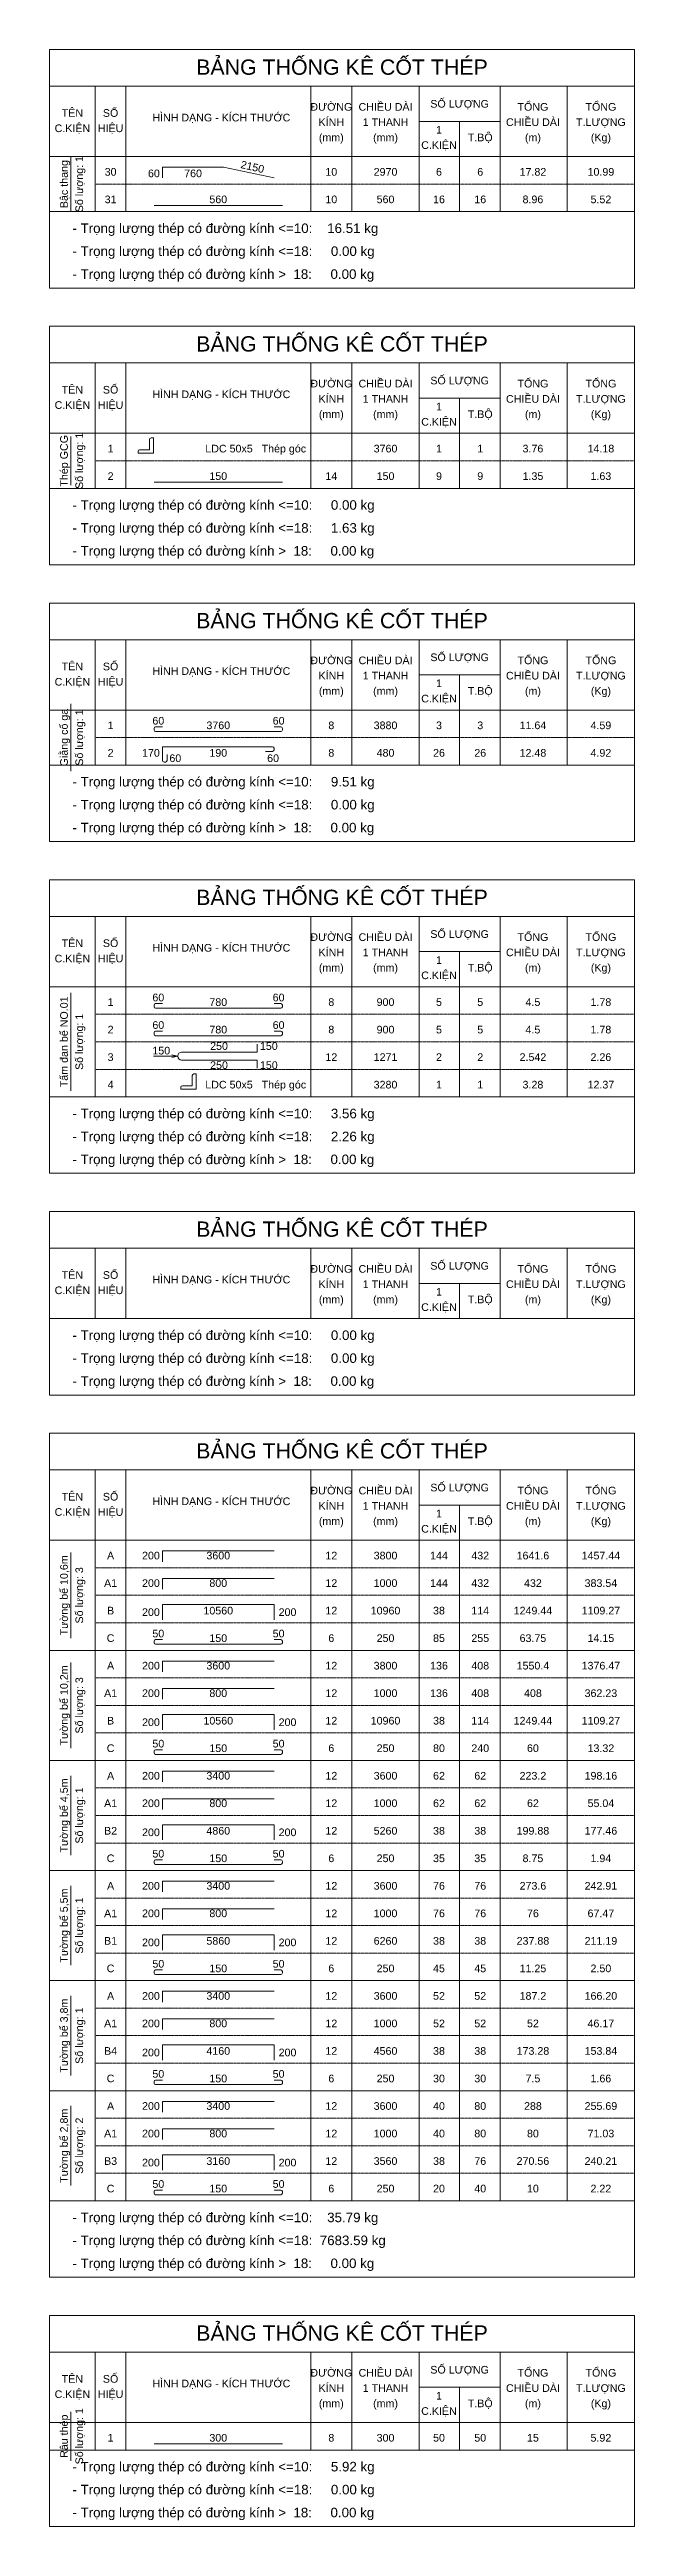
# Model space of a CAD drawing. Header units: inches. Extents: x 0 to 9575, y -420350 to -314000.
# Drawn here: x 0 to 9575, y -420350 to -379850 of the extents above; entities that cross this region are included whole.
import ezdxf
from ezdxf.enums import TextEntityAlignment as Align

# ---------------------------------------------------------------- set-up
doc = ezdxf.new("R2010")
doc.units = ezdxf.units.IN
doc.header["$MEASUREMENT"] = 0
doc.linetypes.add('HIDDENX2', pattern=[0.75, 0.5, -0.25])
for name, color, linetype, lineweight in [('Bao', 2, 'Continuous', 0), ('NetMo', 9, 'HIDDENX2', 0), ('Steel', 4, 'Continuous', 0), ('Text', 2, 'Continuous', 0), ('TextThep', 7, 'Continuous', 0)]:
    doc.layers.add(name, color=color, linetype=linetype, lineweight=lineweight)
doc.styles.add('Hoa', font='micross_0.ttf')
doc.styles.add('Thuong', font='micross_0.ttf')
pattern_1 = [(45, (0, 0), (-654.6366, 654.6366), [])]

msp = doc.modelspace()

# ---------------------------------------------------------------- texts
at = {"layer": 'Text', "color": 4, "style": 'Hoa'}
for p in [(4787.5, -380262.5), (4787.5, -384787.5), (4787.5, -389312.5), (4787.5, -393837.5), (4787.5, -399262.5), (4787.5, -402887.5), (4787.5, -417312.5)]:
    msp.add_text('BẢNG THỐNG KÊ CỐT THÉP', height=250, dxfattribs=at).set_placement(p, align=Align.CENTER)
at = {"layer": 'Text'}
for s, style, p in [('ĐƯỜNG', 'Hoa', (4612.5, -380850)), ('CHIỀU DÀI', 'Hoa', (5500, -380850)), ('SỐ LƯỢNG', 'Hoa', (6712.5, -380800)), ('TỔNG', 'Hoa', (7912.5, -380850)), ('TỔNG', 'Hoa', (9025, -380850)), ('C.KIỆN', 'Hoa', (375, -381200)), ('TÊN', 'Hoa', (375, -380950)), ('HIỆU', 'Hoa', (1000, -381200)), ('SỐ', 'Hoa', (1000, -380950)), ('HÌNH DẠNG - KÍCH THƯỚC', 'Hoa', (2812.5, -381025)), ('KÍNH', 'Hoa', (4612.5, -381100)), ('1 THANH', 'Hoa', (5500, -381100)), ('1', 'Hoa', (6375, -381225)), ('CHIỀU DÀI', 'Hoa', (7912.5, -381100)), ('T.LƯỢNG', 'Hoa', (9025, -381100)), ('(mm)', 'Thuong', (4612.5, -381350)), ('(mm)', 'Thuong', (5500, -381350)), ('C.KIỆN', 'Hoa', (6375, -381475)), ('T.BỘ', 'Hoa', (7050, -381350)), ('(m)', 'Thuong', (7912.5, -381350)), ('(Kg)', 'Thuong', (9025, -381350)), ('TÊN', 'Hoa', (375, -385475)), ('SỐ', 'Hoa', (1000, -385475)), ('HÌNH DẠNG - KÍCH THƯỚC', 'Hoa', (2812.5, -385550)), ('ĐƯỜNG', 'Hoa', (4612.5, -385375)), ('KÍNH', 'Hoa', (4612.5, -385625)), ('CHIỀU DÀI', 'Hoa', (5500, -385375)), ('1 THANH', 'Hoa', (5500, -385625)), ('SỐ LƯỢNG', 'Hoa', (6712.5, -385325)), ('CHIỀU DÀI', 'Hoa', (7912.5, -385625)), ('TỔNG', 'Hoa', (7912.5, -385375)), ('T.LƯỢNG', 'Hoa', (9025, -385625)), ('TỔNG', 'Hoa', (9025, -385375)), ('C.KIỆN', 'Hoa', (375, -385725)), ('HIỆU', 'Hoa', (1000, -385725)), ('(mm)', 'Thuong', (4612.5, -385875)), ('(mm)', 'Thuong', (5500, -385875)), ('C.KIỆN', 'Hoa', (6375, -386000)), ('1', 'Hoa', (6375, -385750)), ('T.BỘ', 'Hoa', (7050, -385875)), ('(m)', 'Thuong', (7912.5, -385875)), ('(Kg)', 'Thuong', (9025, -385875)), ('TÊN', 'Hoa', (375, -390000)), ('SỐ', 'Hoa', (1000, -390000)), ('HÌNH DẠNG - KÍCH THƯỚC', 'Hoa', (2812.5, -390075)), ('ĐƯỜNG', 'Hoa', (4612.5, -389900)), ('KÍNH', 'Hoa', (4612.5, -390150)), ('CHIỀU DÀI', 'Hoa', (5500, -389900)), ('SỐ LƯỢNG', 'Hoa', (6712.5, -389850)), ('CHIỀU DÀI', 'Hoa', (7912.5, -390150)), ('TỔNG', 'Hoa', (7912.5, -389900)), ('TỔNG', 'Hoa', (9025, -389900)), ('C.KIỆN', 'Hoa', (375, -390250)), ('HIỆU', 'Hoa', (1000, -390250)), ('(mm)', 'Thuong', (4612.5, -390400)), ('1 THANH', 'Hoa', (5500, -390150)), ('(mm)', 'Thuong', (5500, -390400)), ('C.KIỆN', 'Hoa', (6375, -390525)), ('1', 'Hoa', (6375, -390275)), ('T.BỘ', 'Hoa', (7050, -390400)), ('(m)', 'Thuong', (7912.5, -390400)), ('T.LƯỢNG', 'Hoa', (9025, -390150)), ('(Kg)', 'Thuong', (9025, -390400)), ('TÊN', 'Hoa', (375, -394525)), ('SỐ', 'Hoa', (1000, -394525)), ('HÌNH DẠNG - KÍCH THƯỚC', 'Hoa', (2812.5, -394600)), ('ĐƯỜNG', 'Hoa', (4612.5, -394425)), ('CHIỀU DÀI', 'Hoa', (5500, -394425)), ('SỐ LƯỢNG', 'Hoa', (6712.5, -394375)), ('TỔNG', 'Hoa', (7912.5, -394425)), ('TỔNG', 'Hoa', (9025, -394425)), ('C.KIỆN', 'Hoa', (375, -394775)), ('HIỆU', 'Hoa', (1000, -394775)), ('KÍNH', 'Hoa', (4612.5, -394675)), ('(mm)', 'Thuong', (4612.5, -394925)), ('1 THANH', 'Hoa', (5500, -394675)), ('(mm)', 'Thuong', (5500, -394925)), ('1', 'Hoa', (6375, -394800)), ('T.BỘ', 'Hoa', (7050, -394925)), ('CHIỀU DÀI', 'Hoa', (7912.5, -394675)), ('(m)', 'Thuong', (7912.5, -394925)), ('T.LƯỢNG', 'Hoa', (9025, -394675)), ('(Kg)', 'Thuong', (9025, -394925)), ('C.KIỆN', 'Hoa', (6375, -395050)), ('ĐƯỜNG', 'Hoa', (4612.5, -399850)), ('CHIỀU DÀI', 'Hoa', (5500, -399850)), ('SỐ LƯỢNG', 'Hoa', (6712.5, -399800)), ('TỔNG', 'Hoa', (7912.5, -399850)), ('TỔNG', 'Hoa', (9025, -399850)), ('C.KIỆN', 'Hoa', (375, -400200)), ('TÊN', 'Hoa', (375, -399950)), ('HIỆU', 'Hoa', (1000, -400200)), ('SỐ', 'Hoa', (1000, -399950)), ('HÌNH DẠNG - KÍCH THƯỚC', 'Hoa', (2812.5, -400025)), ('KÍNH', 'Hoa', (4612.5, -400100)), ('1 THANH', 'Hoa', (5500, -400100)), ('1', 'Hoa', (6375, -400225)), ('CHIỀU DÀI', 'Hoa', (7912.5, -400100)), ('T.LƯỢNG', 'Hoa', (9025, -400100)), ('(mm)', 'Thuong', (4612.5, -400350)), ('(mm)', 'Thuong', (5500, -400350)), ('C.KIỆN', 'Hoa', (6375, -400475)), ('T.BỘ', 'Hoa', (7050, -400350)), ('(m)', 'Thuong', (7912.5, -400350)), ('(Kg)', 'Thuong', (9025, -400350)), ('ĐƯỜNG', 'Hoa', (4612.5, -403475)), ('CHIỀU DÀI', 'Hoa', (5500, -403475)), ('SỐ LƯỢNG', 'Hoa', (6712.5, -403425)), ('TỔNG', 'Hoa', (7912.5, -403475)), ('TỔNG', 'Hoa', (9025, -403475)), ('C.KIỆN', 'Hoa', (375, -403825)), ('TÊN', 'Hoa', (375, -403575)), ('HIỆU', 'Hoa', (1000, -403825)), ('SỐ', 'Hoa', (1000, -403575)), ('HÌNH DẠNG - KÍCH THƯỚC', 'Hoa', (2812.5, -403650)), ('KÍNH', 'Hoa', (4612.5, -403725)), ('1 THANH', 'Hoa', (5500, -403725)), ('1', 'Hoa', (6375, -403850)), ('CHIỀU DÀI', 'Hoa', (7912.5, -403725)), ('T.LƯỢNG', 'Hoa', (9025, -403725)), ('(mm)', 'Thuong', (4612.5, -403975)), ('(mm)', 'Thuong', (5500, -403975)), ('C.KIỆN', 'Hoa', (6375, -404100)), ('T.BỘ', 'Hoa', (7050, -403975)), ('(m)', 'Thuong', (7912.5, -403975)), ('(Kg)', 'Thuong', (9025, -403975)), ('TÊN', 'Hoa', (375, -418000)), ('SỐ', 'Hoa', (1000, -418000)), ('HÌNH DẠNG - KÍCH THƯỚC', 'Hoa', (2812.5, -418075)), ('ĐƯỜNG', 'Hoa', (4612.5, -417900)), ('CHIỀU DÀI', 'Hoa', (5500, -417900)), ('SỐ LƯỢNG', 'Hoa', (6712.5, -417850)), ('TỔNG', 'Hoa', (7912.5, -417900)), ('TỔNG', 'Hoa', (9025, -417900)), ('C.KIỆN', 'Hoa', (375, -418250)), ('HIỆU', 'Hoa', (1000, -418250)), ('KÍNH', 'Hoa', (4612.5, -418150)), ('(mm)', 'Thuong', (4612.5, -418400)), ('1 THANH', 'Hoa', (5500, -418150)), ('(mm)', 'Thuong', (5500, -418400)), ('1', 'Hoa', (6375, -418275)), ('T.BỘ', 'Hoa', (7050, -418400)), ('CHIỀU DÀI', 'Hoa', (7912.5, -418150)), ('(m)', 'Thuong', (7912.5, -418400)), ('T.LƯỢNG', 'Hoa', (9025, -418150)), ('(Kg)', 'Thuong', (9025, -418400)), ('C.KIỆN', 'Hoa', (6375, -418525))]:
    msp.add_text(s, height=125, dxfattribs=dict(at, style=style)).set_placement(p, align=Align.CENTER)
at = {"layer": 'Text', "style": 'Hoa'}
for s, p in [('Bậc thang', (300, -382050)), ('Số lượng: 1', (550, -382050)), ('Thép GCG', (300, -386575)), ('Số lượng: 1', (550, -386575)), ('Giằng cổ ga', (300, -391100)), ('Số lượng: 1', (550, -391100)), ('Tấm đan bể NO.01', (300, -396075)), ('Số lượng: 1', (550, -396075)), ('Tường bể 10,6m', (300, -405125)), ('Số lượng: 3', (550, -405125)), ('Tường bể 10,2m', (300, -406925)), ('Số lượng: 3', (550, -406925)), ('Tường bể 4,5m', (300, -408725)), ('Số lượng: 1', (550, -408725)), ('Tường bể 5,5m', (300, -410525)), ('Số lượng: 1', (550, -410525)), ('Tường bể 3,8m', (300, -412325)), ('Số lượng: 1', (550, -412325)), ('Tường bể 2,8m', (300, -414125)), ('Số lượng: 2', (550, -414125)), ('Râu thép', (300, -418875)), ('Số lượng: 1', (550, -418875))]:
    msp.add_text(s, height=125, rotation=90.00021, dxfattribs=at).set_placement(p, align=Align.CENTER)
for s, p in [('- Trọng lượng thép có đường kính <=10:    16.51 kg', (375, -382850)), ('- Trọng lượng thép có đường kính <=18:     0.00 kg', (375, -383225)), ('- Trọng lượng thép có đường kính >  18:     0.00 kg', (375, -383600)), ('- Trọng lượng thép có đường kính <=10:     0.00 kg', (375, -387375)), ('- Trọng lượng thép có đường kính <=18:     1.63 kg', (375, -387750)), ('- Trọng lượng thép có đường kính >  18:     0.00 kg', (375, -388125)), ('- Trọng lượng thép có đường kính <=10:     9.51 kg', (375, -391900)), ('- Trọng lượng thép có đường kính <=18:     0.00 kg', (375, -392275)), ('- Trọng lượng thép có đường kính >  18:     0.00 kg', (375, -392650)), ('- Trọng lượng thép có đường kính <=10:     3.56 kg', (375, -397325)), ('- Trọng lượng thép có đường kính <=18:     2.26 kg', (375, -397700)), ('- Trọng lượng thép có đường kính >  18:     0.00 kg', (375, -398075)), ('- Trọng lượng thép có đường kính <=10:     0.00 kg', (375, -400950)), ('- Trọng lượng thép có đường kính <=18:     0.00 kg', (375, -401325)), ('- Trọng lượng thép có đường kính >  18:     0.00 kg', (375, -401700)), ('- Trọng lượng thép có đường kính <=10:    35.79 kg', (375, -415375)), ('- Trọng lượng thép có đường kính <=18:  7683.59 kg', (375, -415750)), ('- Trọng lượng thép có đường kính >  18:     0.00 kg', (375, -416125)), ('- Trọng lượng thép có đường kính <=10:     5.92 kg', (375, -419450)), ('- Trọng lượng thép có đường kính <=18:     0.00 kg', (375, -419825)), ('- Trọng lượng thép có đường kính >  18:     0.00 kg', (375, -420200))]:
    msp.add_text(s, height=156.25, dxfattribs=at).set_placement(p)
at = {"layer": 'TextThep', "style": 'Hoa'}
for s, p in [('30', (1000, -381950)), ('760', (2350, -381975)), ('10', (4612.5, -381950)), ('31', (1000, -382400)), ('560', (2762.5, -382400)), ('10', (4612.5, -382400)), ('560', (5500, -382400)), ('16', (6375, -382400)), ('16', (7050, -382400)), ('8.96', (7912.5, -382400)), ('5.52', (9025, -382400)), ('1', (1000, -386475)), ('2', (1000, -386925)), ('150', (2762.5, -386925)), ('14', (4612.5, -386925)), ('150', (5500, -386925)), ('9', (6375, -386925)), ('9', (7050, -386925)), ('1.35', (7912.5, -386925)), ('1.63', (9025, -386925)), ('60', (1781.25, -390925)), ('60', (3750, -390925)), ('1', (1000, -391000)), ('3760', (2762.5, -391000)), ('8', (4612.5, -391000)), ('2', (1000, -391450)), ('190', (2762.5, -391450)), ('8', (4612.5, -391450)), ('1', (1000, -395525)), ('60', (1781.25, -395450)), ('780', (2762.5, -395525)), ('60', (3750, -395450)), ('8', (4612.5, -395525)), ('2', (1000, -395975)), ('60', (1781.25, -395900)), ('780', (2762.5, -395975)), ('250', (2775, -396243.75)), ('60', (3750, -395900)), ('8', (4612.5, -395975)), ('3', (1000, -396425)), ('12', (4612.5, -396425)), ('4', (1000, -396875)), ('A', (1000, -404575)), ('3600', (2762.5, -404575)), ('12', (4612.5, -404575)), ('A1', (1000, -405025)), ('800', (2762.5, -405025)), ('12', (4612.5, -405025)), ('B', (1000, -405475)), ('10560', (2762.5, -405475)), ('12', (4612.5, -405475)), ('C', (1000, -405925)), ('50', (1781.25, -405850)), ('150', (2762.5, -405925)), ('50', (3750, -405850)), ('6', (4612.5, -405925)), ('A', (1000, -406375)), ('3600', (2762.5, -406375)), ('12', (4612.5, -406375)), ('A1', (1000, -406825)), ('800', (2762.5, -406825)), ('12', (4612.5, -406825)), ('B', (1000, -407275)), ('10560', (2762.5, -407275)), ('12', (4612.5, -407275)), ('C', (1000, -407725)), ('50', (1781.25, -407650)), ('150', (2762.5, -407725)), ('50', (3750, -407650)), ('6', (4612.5, -407725)), ('A', (1000, -408175)), ('3400', (2762.5, -408175)), ('12', (4612.5, -408175)), ('A1', (1000, -408625)), ('800', (2762.5, -408625)), ('12', (4612.5, -408625)), ('B2', (1000, -409075)), ('4860', (2762.5, -409075)), ('12', (4612.5, -409075)), ('C', (1000, -409525)), ('50', (1781.25, -409450)), ('150', (2762.5, -409525)), ('50', (3750, -409450)), ('6', (4612.5, -409525)), ('A', (1000, -409975)), ('3400', (2762.5, -409975)), ('12', (4612.5, -409975)), ('A1', (1000, -410425)), ('800', (2762.5, -410425)), ('12', (4612.5, -410425)), ('B1', (1000, -410875)), ('5860', (2762.5, -410875)), ('12', (4612.5, -410875)), ('C', (1000, -411325)), ('50', (1781.25, -411250)), ('150', (2762.5, -411325)), ('50', (3750, -411250)), ('6', (4612.5, -411325)), ('A', (1000, -411775)), ('3400', (2762.5, -411775)), ('12', (4612.5, -411775)), ('A1', (1000, -412225)), ('800', (2762.5, -412225)), ('12', (4612.5, -412225)), ('B4', (1000, -412675)), ('4160', (2762.5, -412675)), ('12', (4612.5, -412675)), ('C', (1000, -413125)), ('50', (1781.25, -413050)), ('150', (2762.5, -413125)), ('50', (3750, -413050)), ('6', (4612.5, -413125)), ('A', (1000, -413575)), ('3400', (2762.5, -413575)), ('12', (4612.5, -413575)), ('A1', (1000, -414025)), ('800', (2762.5, -414025)), ('12', (4612.5, -414025)), ('B3', (1000, -414475)), ('3160', (2762.5, -414475)), ('12', (4612.5, -414475)), ('50', (1781.25, -414850)), ('50', (3750, -414850)), ('C', (1000, -414925)), ('150', (2762.5, -414925)), ('6', (4612.5, -414925)), ('1', (1000, -419000)), ('300', (2762.5, -419000)), ('8', (4612.5, -419000)), ('300', (5500, -419000)), ('50', (6375, -419000)), ('50', (7050, -419000)), ('15', (7912.5, -419000)), ('5.92', (9025, -419000))]:
    msp.add_text(s, height=125, dxfattribs=at).set_placement(p, align=Align.BOTTOM_CENTER)
for s, p in [('60', (1806.25, -381975)), ('170', (1806.25, -391450)), ('150', (1975, -396318.75)), ('200', (1806.25, -404575)), ('200', (1806.25, -405025)), ('200', (1806.25, -405500)), ('200', (1806.25, -406375)), ('200', (1806.25, -406825)), ('200', (1806.25, -407300)), ('200', (1806.25, -408175)), ('200', (1806.25, -408625)), ('200', (1806.25, -409100)), ('200', (1806.25, -409975)), ('200', (1806.25, -410425)), ('200', (1806.25, -410900)), ('200', (1806.25, -411775)), ('200', (1806.25, -412225)), ('200', (1806.25, -412700)), ('200', (1806.25, -413575)), ('200', (1806.25, -414025)), ('200', (1806.25, -414500))]:
    msp.add_text(s, height=125, dxfattribs=at).set_placement(p, align=Align.BOTTOM_RIGHT)
msp.add_text('2150', height=125, rotation=347.142857, dxfattribs=at).set_placement((3300, -381865), align=Align.BOTTOM_CENTER)
at = {"layer": 'TextThep', "color": 7, "style": 'Hoa'}
for s, p in [('2970', (5500, -381950)), ('6', (6375, -381950)), ('6', (7050, -381950)), ('17.82', (7912.5, -381950)), ('10.99', (9025, -381950)), ('3760', (5500, -386475)), ('1', (6375, -386475)), ('1', (7050, -386475)), ('3.76', (7912.5, -386475)), ('14.18', (9025, -386475)), ('3880', (5500, -391000)), ('3', (6375, -391000)), ('3', (7050, -391000)), ('11.64', (7912.5, -391000)), ('4.59', (9025, -391000)), ('480', (5500, -391450)), ('26', (6375, -391450)), ('26', (7050, -391450)), ('12.48', (7912.5, -391450)), ('4.92', (9025, -391450)), ('900', (5500, -395525)), ('5', (6375, -395525)), ('5', (7050, -395525)), ('4.5', (7912.5, -395525)), ('1.78', (9025, -395525)), ('900', (5500, -395975)), ('5', (6375, -395975)), ('5', (7050, -395975)), ('4.5', (7912.5, -395975)), ('1.78', (9025, -395975)), ('1271', (5500, -396425)), ('2', (6375, -396425)), ('2', (7050, -396425)), ('2.542', (7912.5, -396425)), ('2.26', (9025, -396425)), ('3280', (5500, -396875)), ('1', (6375, -396875)), ('1', (7050, -396875)), ('3.28', (7912.5, -396875)), ('12.37', (9025, -396875)), ('3800', (5500, -404575)), ('144', (6375, -404575)), ('432', (7050, -404575)), ('1641.6', (7912.5, -404575)), ('1457.44', (9025, -404575)), ('1000', (5500, -405025)), ('144', (6375, -405025)), ('432', (7050, -405025)), ('432', (7912.5, -405025)), ('383.54', (9025, -405025)), ('10960', (5500, -405475)), ('38', (6375, -405475)), ('114', (7050, -405475)), ('1249.44', (7912.5, -405475)), ('1109.27', (9025, -405475)), ('250', (5500, -405925)), ('85', (6375, -405925)), ('255', (7050, -405925)), ('63.75', (7912.5, -405925)), ('14.15', (9025, -405925)), ('3800', (5500, -406375)), ('136', (6375, -406375)), ('408', (7050, -406375)), ('1550.4', (7912.5, -406375)), ('1376.47', (9025, -406375)), ('1000', (5500, -406825)), ('136', (6375, -406825)), ('408', (7050, -406825)), ('408', (7912.5, -406825)), ('362.23', (9025, -406825)), ('10960', (5500, -407275)), ('38', (6375, -407275)), ('114', (7050, -407275)), ('1249.44', (7912.5, -407275)), ('1109.27', (9025, -407275)), ('250', (5500, -407725)), ('80', (6375, -407725)), ('240', (7050, -407725)), ('60', (7912.5, -407725)), ('13.32', (9025, -407725)), ('3600', (5500, -408175)), ('62', (6375, -408175)), ('62', (7050, -408175)), ('223.2', (7912.5, -408175)), ('198.16', (9025, -408175)), ('1000', (5500, -408625)), ('62', (6375, -408625)), ('62', (7050, -408625)), ('62', (7912.5, -408625)), ('55.04', (9025, -408625)), ('5260', (5500, -409075)), ('38', (6375, -409075)), ('38', (7050, -409075)), ('199.88', (7912.5, -409075)), ('177.46', (9025, -409075)), ('250', (5500, -409525)), ('35', (6375, -409525)), ('35', (7050, -409525)), ('8.75', (7912.5, -409525)), ('1.94', (9025, -409525)), ('3600', (5500, -409975)), ('76', (6375, -409975)), ('76', (7050, -409975)), ('273.6', (7912.5, -409975)), ('242.91', (9025, -409975)), ('1000', (5500, -410425)), ('76', (6375, -410425)), ('76', (7050, -410425)), ('76', (7912.5, -410425)), ('67.47', (9025, -410425)), ('6260', (5500, -410875)), ('38', (6375, -410875)), ('38', (7050, -410875)), ('237.88', (7912.5, -410875)), ('211.19', (9025, -410875)), ('250', (5500, -411325)), ('45', (6375, -411325)), ('45', (7050, -411325)), ('11.25', (7912.5, -411325)), ('2.50', (9025, -411325)), ('3600', (5500, -411775)), ('52', (6375, -411775)), ('52', (7050, -411775)), ('187.2', (7912.5, -411775)), ('166.20', (9025, -411775)), ('1000', (5500, -412225)), ('52', (6375, -412225)), ('52', (7050, -412225)), ('52', (7912.5, -412225)), ('46.17', (9025, -412225)), ('4560', (5500, -412675)), ('38', (6375, -412675)), ('38', (7050, -412675)), ('173.28', (7912.5, -412675)), ('153.84', (9025, -412675)), ('250', (5500, -413125)), ('30', (6375, -413125)), ('30', (7050, -413125)), ('7.5', (7912.5, -413125)), ('1.66', (9025, -413125)), ('3600', (5500, -413575)), ('40', (6375, -413575)), ('80', (7050, -413575)), ('288', (7912.5, -413575)), ('255.69', (9025, -413575)), ('1000', (5500, -414025)), ('40', (6375, -414025)), ('80', (7050, -414025)), ('80', (7912.5, -414025)), ('71.03', (9025, -414025)), ('3560', (5500, -414475)), ('38', (6375, -414475)), ('76', (7050, -414475)), ('270.56', (7912.5, -414475)), ('240.21', (9025, -414475)), ('250', (5500, -414925)), ('20', (6375, -414925)), ('40', (7050, -414925)), ('10', (7912.5, -414925)), ('2.22', (9025, -414925))]:
    msp.add_text(s, height=125, dxfattribs=at).set_placement(p, align=Align.BOTTOM_CENTER)
for p in [(4200, -386475), (4200, -396875)]:
    msp.add_text('LDC 50x5   Thép góc', height=125, dxfattribs=at).set_placement(p, align=Align.BOTTOM_RIGHT)
at = {"layer": 'TextThep', "style": 'Hoa'}
for s, p in [('60', (1962.5, -391537.5)), ('60', (3562.5, -391537.5)), ('150', (3443.75, -396243.75)), ('200', (3750, -405500)), ('200', (3750, -407300)), ('200', (3750, -409100)), ('200', (3750, -410900)), ('200', (3750, -412700)), ('200', (3750, -414500))]:
    msp.add_text(s, height=125, dxfattribs=at).set_placement(p, align=Align.BOTTOM_LEFT)
msp.add_text('250', height=125, dxfattribs=at).set_placement((2775, -396518.75), align=Align.CENTER)
msp.add_text('150', height=125, dxfattribs=at).set_placement((3443.75, -396518.75))

# ---------------------------------------------------------------- hatches: boundary and pattern name
at = {"layer": 'TextThep'}
h = msp.add_hatch(dxfattribs=at)
h.set_pattern_fill('_USER', color=253, scale=925.796025, angle=45, style=0, pattern_type=0)
h.set_pattern_definition(pattern_1)
h.paths.add_polyline_path([(1700, -386200), (1700, -386450), (1450, -386450), (1450, -386418.75, -0.41421356), (1475, -386393.75), (1637.5, -386393.75), (1637.5, -386225, -0.41421356), (1662.5, -386200)], flags=0)
h = msp.add_hatch(dxfattribs=at)
h.set_pattern_fill('_USER', color=253, scale=925.796025, angle=45, style=0, pattern_type=0)
h.set_pattern_definition(pattern_1)
h.paths.add_polyline_path([(2400, -396600), (2400, -396850), (2150, -396850), (2150, -396818.75, -0.41421356), (2175, -396793.75), (2337.5, -396793.75), (2337.5, -396625, -0.41421356), (2362.5, -396600)], flags=0)

# ---------------------------------------------------------------- linework, layer by layer
at = {"layer": 'Bao'}
for p, q in [((0, -379850), (9575, -379850)), ((0, -379850), (0, -383750)), ((9575, -379850), (9575, -383750)), ((0, -380450), (9575, -380450)), ((750, -380450), (750, -382500)), ((1250, -380450), (1250, -382500)), ((4275, -380450), (4275, -382500)), ((4950, -380450), (4950, -382500)), ((6050, -380450), (6050, -382500)), ((7375, -380450), (7375, -382500)), ((8475, -380450), (8475, -382500)), ((6050, -381025), (7375, -381025)), ((6712.5, -381025), (6712.5, -382500)), ((0, -381600), (9575, -381600)), ((0, -384375), (9575, -384375)), ((0, -384375), (0, -388275)), ((9575, -384375), (9575, -388275)), ((0, -384975), (9575, -384975)), ((750, -384975), (750, -387025)), ((1250, -384975), (1250, -387025)), ((4275, -384975), (4275, -387025)), ((4950, -384975), (4950, -387025)), ((6050, -384975), (6050, -387025)), ((7375, -384975), (7375, -387025)), ((8475, -384975), (8475, -387025)), ((6050, -385550), (7375, -385550)), ((6712.5, -385550), (6712.5, -387025)), ((0, -386125), (9575, -386125)), ((0, -388900), (9575, -388900)), ((0, -388900), (0, -392800)), ((9575, -388900), (9575, -392800)), ((0, -389500), (9575, -389500)), ((750, -389500), (750, -391550)), ((1250, -389500), (1250, -391550)), ((4275, -389500), (4275, -391550)), ((4950, -389500), (4950, -391550)), ((6050, -389500), (6050, -391550)), ((7375, -389500), (7375, -391550)), ((8475, -389500), (8475, -391550)), ((6050, -390075), (7375, -390075)), ((6712.5, -390075), (6712.5, -391550)), ((0, -390650), (9575, -390650)), ((0, -393425), (9575, -393425)), ((0, -393425), (0, -398225)), ((9575, -393425), (9575, -398225)), ((0, -394025), (9575, -394025)), ((750, -394025), (750, -396975)), ((1250, -394025), (1250, -396975)), ((4275, -394025), (4275, -396975)), ((4950, -394025), (4950, -396975)), ((6050, -394025), (6050, -396975)), ((7375, -394025), (7375, -396975)), ((8475, -394025), (8475, -396975)), ((6050, -394600), (7375, -394600)), ((6712.5, -394600), (6712.5, -396975)), ((0, -395175), (9575, -395175)), ((0, -398850), (9575, -398850)), ((0, -398850), (0, -401850)), ((9575, -398850), (9575, -401850)), ((0, -399450), (9575, -399450)), ((750, -399450), (750, -400600)), ((1250, -399450), (1250, -400600)), ((4275, -399450), (4275, -400600)), ((4950, -399450), (4950, -400600)), ((6050, -399450), (6050, -400600)), ((7375, -399450), (7375, -400600)), ((8475, -399450), (8475, -400600)), ((6050, -400025), (7375, -400025)), ((6712.5, -400025), (6712.5, -400600)), ((0, -400600), (9575, -400600)), ((0, -402475), (9575, -402475)), ((0, -402475), (0, -416275)), ((9575, -402475), (9575, -416275)), ((0, -403075), (9575, -403075)), ((750, -403075), (750, -415025)), ((1250, -403075), (1250, -415025)), ((4275, -403075), (4275, -415025)), ((4950, -403075), (4950, -415025)), ((6050, -403075), (6050, -415025)), ((7375, -403075), (7375, -415025)), ((8475, -403075), (8475, -415025)), ((6050, -403650), (7375, -403650)), ((6712.5, -403650), (6712.5, -415025)), ((0, -404225), (9575, -404225)), ((0, -416900), (9575, -416900)), ((0, -416900), (0, -420350)), ((9575, -416900), (9575, -420350)), ((0, -417500), (9575, -417500)), ((750, -417500), (750, -419100)), ((1250, -417500), (1250, -419100)), ((4275, -417500), (4275, -419100)), ((4950, -417500), (4950, -419100)), ((6050, -417500), (6050, -419100)), ((7375, -417500), (7375, -419100)), ((8475, -417500), (8475, -419100)), ((6050, -418075), (7375, -418075)), ((6712.5, -418075), (6712.5, -419100)), ((0, -418650), (9575, -418650))]:
    msp.add_line(p, q, dxfattribs=at)
at = {"layer": 'NetMo'}
for p, q in [((750, -382050), (9575, -382050)), ((750, -382500), (9575, -382500)), ((750, -386575), (9575, -386575)), ((750, -387025), (9575, -387025)), ((750, -391100), (9575, -391100)), ((750, -391550), (9575, -391550)), ((750, -395625), (9575, -395625)), ((750, -396075), (9575, -396075)), ((750, -396525), (9575, -396525)), ((750, -396975), (9575, -396975)), ((750, -404675), (9575, -404675)), ((750, -405125), (9575, -405125)), ((750, -405575), (9575, -405575)), ((750, -406025), (9575, -406025)), ((750, -406475), (9575, -406475)), ((750, -406925), (9575, -406925)), ((750, -407375), (9575, -407375)), ((750, -407825), (9575, -407825)), ((750, -408275), (9575, -408275)), ((750, -408725), (9575, -408725)), ((750, -409175), (9575, -409175)), ((750, -409625), (9575, -409625)), ((750, -410075), (9575, -410075)), ((750, -410525), (9575, -410525)), ((750, -410975), (9575, -410975)), ((750, -411425), (9575, -411425)), ((750, -411875), (9575, -411875)), ((750, -412325), (9575, -412325)), ((750, -412775), (9575, -412775)), ((750, -413225), (9575, -413225)), ((750, -413675), (9575, -413675)), ((750, -414125), (9575, -414125)), ((750, -414575), (9575, -414575)), ((750, -415025), (9575, -415025)), ((750, -419100), (9575, -419100))]:
    msp.add_line(p, q, dxfattribs=at)
at = {"layer": 'Steel'}
for points in [[(1850, -381950), (1850, -381775), (2850, -381775), (3675, -381950)], [(1712.5, -382400), (3812.5, -382400)], [(1712.5, -386925), (3812.5, -386925)], [(1700, -396308.75), (2100, -396308.75)], [(2000, -396288.75), (2100, -396308.75), (2000, -396328.75)], [(1850, -404575), (1850, -404400), (3675, -404400)], [(1850, -405025), (1850, -404850), (3675, -404850)], [(1850, -405525), (1850, -405275), (3675, -405275), (3675, -405525)], [(1850, -406375), (1850, -406200), (3675, -406200)], [(1850, -406825), (1850, -406650), (3675, -406650)], [(1850, -407325), (1850, -407075), (3675, -407075), (3675, -407325)], [(1850, -408175), (1850, -408000), (3675, -408000)], [(1850, -408625), (1850, -408450), (3675, -408450)], [(1850, -409125), (1850, -408875), (3675, -408875), (3675, -409125)], [(1850, -409975), (1850, -409800), (3675, -409800)], [(1850, -410425), (1850, -410250), (3675, -410250)], [(1850, -410925), (1850, -410675), (3675, -410675), (3675, -410925)], [(1850, -411775), (1850, -411600), (3675, -411600)], [(1850, -412225), (1850, -412050), (3675, -412050)], [(1850, -412725), (1850, -412475), (3675, -412475), (3675, -412725)], [(1850, -413575), (1850, -413400), (3675, -413400)], [(1850, -414025), (1850, -413850), (3675, -413850)], [(1850, -414525), (1850, -414275), (3675, -414275), (3675, -414525)], [(1712.5, -419000), (3812.5, -419000)]]:
    msp.add_lwpolyline(points, dxfattribs=at)
for points in [[(1850, -390925), (1737.5, -390925, 0.41421356), (1712.5, -390950), (1712.5, -390975, 0.41421356), (1737.5, -391000), (3787.5, -391000, 0.41421356), (3812.5, -390975), (3812.5, -390950, 0.41421356), (3787.5, -390925), (3675, -390925)], [(1925, -391375), (1925, -391475, -0.41421356), (1900, -391500), (1875, -391500, -0.41421356), (1850, -391475), (1850, -391250), (3650, -391250, -0.41421356), (3675, -391275), (3675, -391300, -0.41421356), (3650, -391325), (3537.5, -391325)], [(1850, -395450), (1737.5, -395450, 0.41421356), (1712.5, -395475), (1712.5, -395500, 0.41421356), (1737.5, -395525), (3787.5, -395525, 0.41421356), (3812.5, -395500), (3812.5, -395475, 0.41421356), (3787.5, -395450), (3675, -395450)], [(1850, -395900), (1737.5, -395900, 0.41421356), (1712.5, -395925), (1712.5, -395950, 0.41421356), (1737.5, -395975), (3787.5, -395975, 0.41421356), (3812.5, -395950), (3812.5, -395925, 0.41421356), (3787.5, -395900), (3675, -395900)], [(3400, -396111.25), (3400, -396243.75), (2162.5, -396243.75, 0.41421356), (2100, -396306.25), (2100, -396311.25, 0.41421356), (2162.5, -396373.75), (3400, -396373.75), (3400, -396506.25)], [(1850, -405850), (1737.5, -405850, 0.41421356), (1712.5, -405875), (1712.5, -405900, 0.41421356), (1737.5, -405925), (3787.5, -405925, 0.41421356), (3812.5, -405900), (3812.5, -405875, 0.41421356), (3787.5, -405850), (3675, -405850)], [(1850, -407650), (1737.5, -407650, 0.41421356), (1712.5, -407675), (1712.5, -407700, 0.41421356), (1737.5, -407725), (3787.5, -407725, 0.41421356), (3812.5, -407700), (3812.5, -407675, 0.41421356), (3787.5, -407650), (3675, -407650)], [(1850, -409450), (1737.5, -409450, 0.41421356), (1712.5, -409475), (1712.5, -409500, 0.41421356), (1737.5, -409525), (3787.5, -409525, 0.41421356), (3812.5, -409500), (3812.5, -409475, 0.41421356), (3787.5, -409450), (3675, -409450)], [(1850, -411250), (1737.5, -411250, 0.41421356), (1712.5, -411275), (1712.5, -411300, 0.41421356), (1737.5, -411325), (3787.5, -411325, 0.41421356), (3812.5, -411300), (3812.5, -411275, 0.41421356), (3787.5, -411250), (3675, -411250)], [(1850, -413050), (1737.5, -413050, 0.41421356), (1712.5, -413075), (1712.5, -413100, 0.41421356), (1737.5, -413125), (3787.5, -413125, 0.41421356), (3812.5, -413100), (3812.5, -413075, 0.41421356), (3787.5, -413050), (3675, -413050)], [(1850, -414850), (1737.5, -414850, 0.41421356), (1712.5, -414875), (1712.5, -414900, 0.41421356), (1737.5, -414925), (3787.5, -414925, 0.41421356), (3812.5, -414900), (3812.5, -414875, 0.41421356), (3787.5, -414850), (3675, -414850)]]:
    msp.add_lwpolyline(points, format="xyb", dxfattribs=at)
at = {"layer": 'Text'}
for p, q in [((350, -382500), (350, -381600)), ((0, -382500), (9575, -382500)), ((0, -382500), (9575, -382500)), ((0, -383750), (9575, -383750)), ((350, -386975), (350, -386175)), ((0, -387025), (9575, -387025)), ((0, -387025), (9575, -387025)), ((0, -388275), (9575, -388275)), ((350, -391650), (350, -390550)), ((0, -391550), (9575, -391550)), ((0, -391550), (9575, -391550)), ((0, -392800), (9575, -392800)), ((350, -396875), (350, -395275)), ((0, -396975), (9575, -396975)), ((0, -396975), (9575, -396975)), ((0, -398225), (9575, -398225)), ((0, -400600), (9575, -400600)), ((0, -401850), (9575, -401850)), ((350, -405825), (350, -404425)), ((0, -406025), (9575, -406025)), ((350, -407625), (350, -406225)), ((0, -407825), (9575, -407825)), ((350, -409375), (350, -408075)), ((0, -409625), (9575, -409625)), ((350, -411175), (350, -409875)), ((0, -411425), (9575, -411425)), ((350, -412975), (350, -411675)), ((0, -413225), (9575, -413225)), ((350, -414775), (350, -413475)), ((0, -415025), (9575, -415025)), ((0, -415025), (9575, -415025)), ((0, -416275), (9575, -416275)), ((350, -419275), (350, -418475)), ((0, -419100), (9575, -419100)), ((0, -419100), (9575, -419100)), ((0, -420350), (9575, -420350))]:
    msp.add_line(p, q, dxfattribs=at)
at = {"layer": 'TextThep', "color": 4}
for points in [[(1700, -386200), (1700, -386450), (1450, -386450), (1450, -386418.75, -0.41421356), (1475, -386393.75), (1637.5, -386393.75), (1637.5, -386225, -0.41421356), (1662.5, -386200), (1700, -386200)], [(2400, -396600), (2400, -396850), (2150, -396850), (2150, -396818.75, -0.41421356), (2175, -396793.75), (2337.5, -396793.75), (2337.5, -396625, -0.41421356), (2362.5, -396600), (2400, -396600)]]:
    msp.add_lwpolyline(points, format="xyb", dxfattribs=at)

msp.set_redraw_order([(e.dxf.handle, doc.entitydb.next_handle()) for e in msp.query("TEXT MTEXT ATTDEF DIMENSION ARC_DIMENSION")])  # texts and dimensions are drawn at this point

doc.saveas('drawing.dxf')
